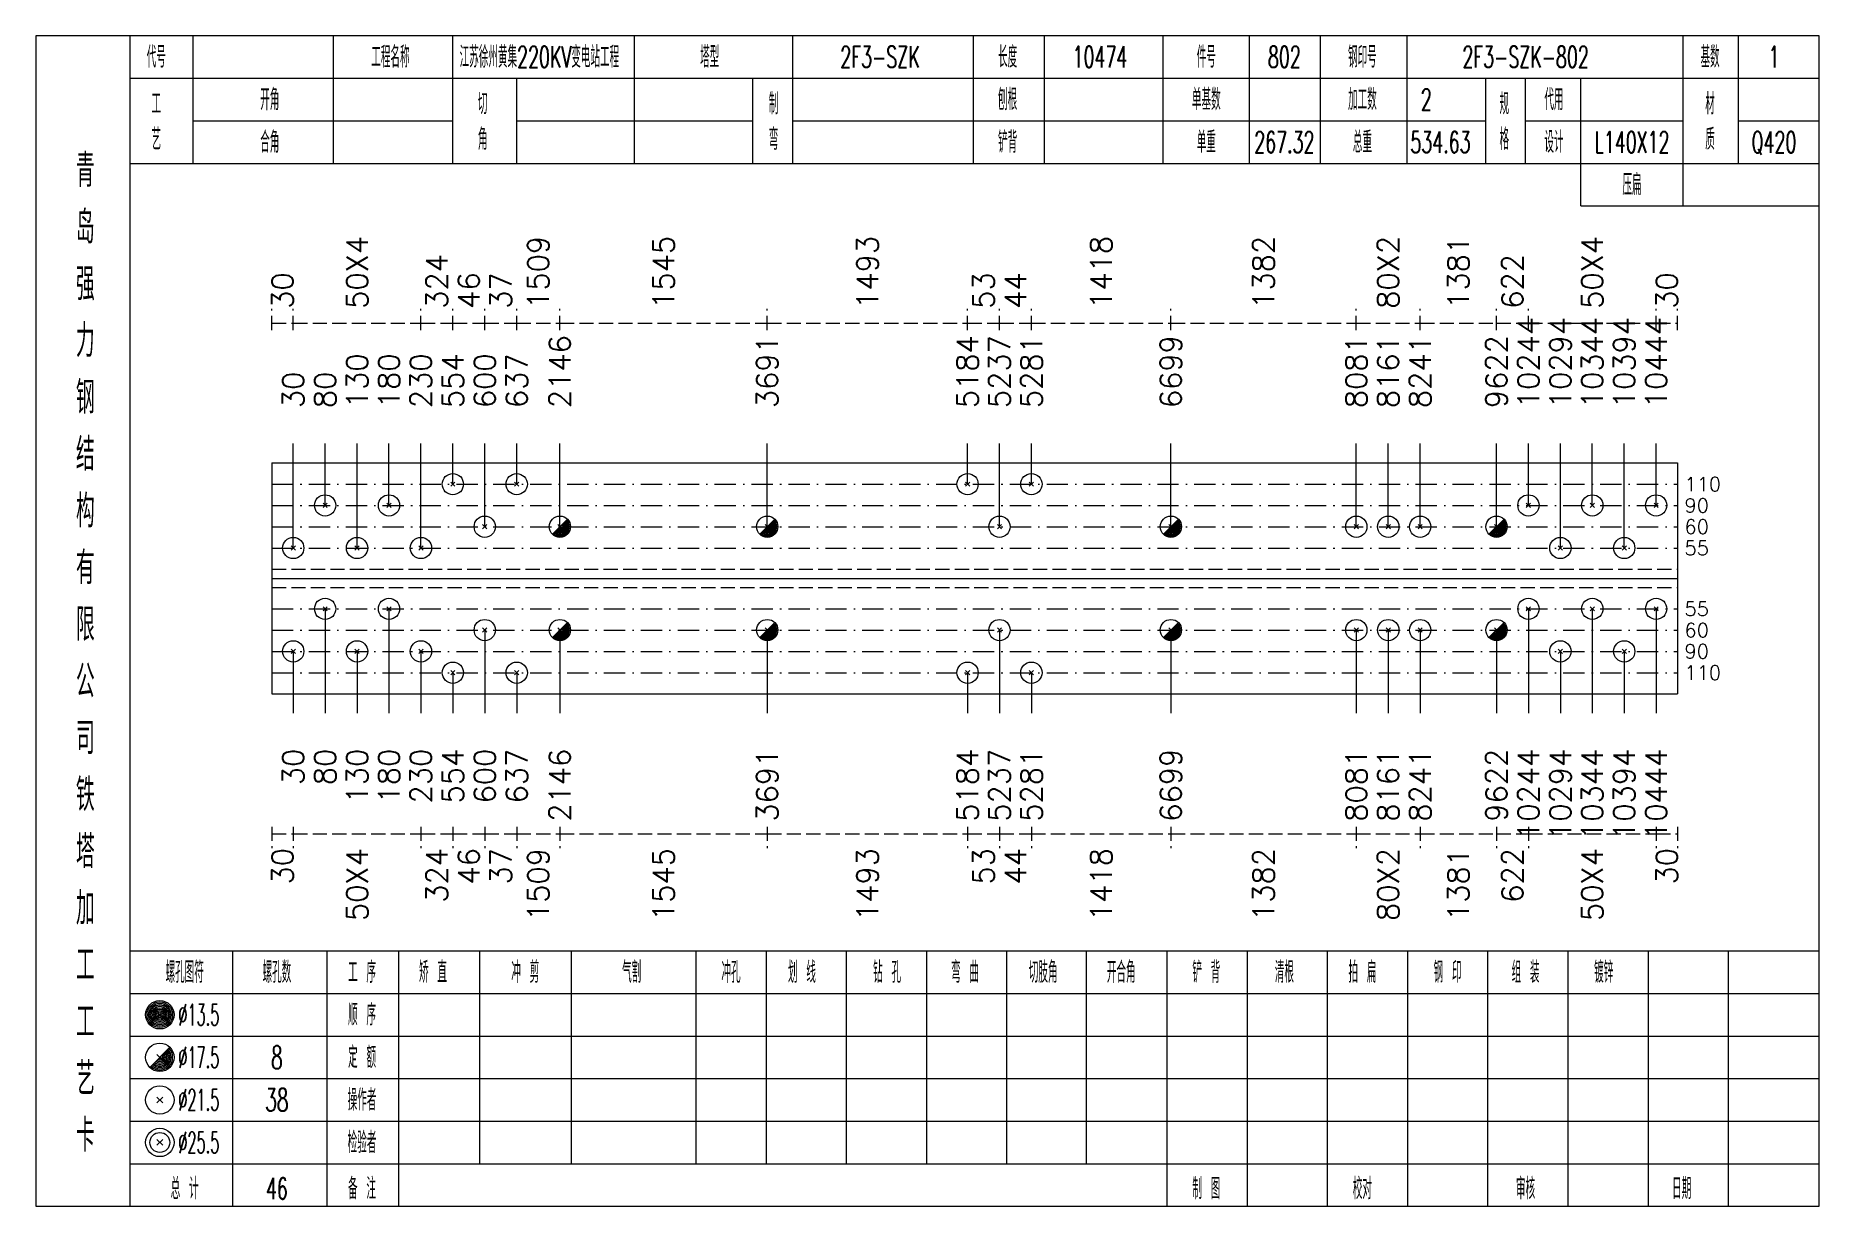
# Model space of a CAD drawing. Extents: x 0 to 4623, y -1159 to 4890.
# Drawn here: x 2179.8 to 2431.2, y 1575 to 1740 of the extents above; entities that cross this region are included whole.
import ezdxf
from ezdxf.enums import TextEntityAlignment as Align

# ---------------------------------------------------------------- set-up
doc = ezdxf.new("R2010")
doc.units = 0
doc.header["$MEASUREMENT"] = 0
doc.linetypes.add('一点画线', pattern=[5.2, 3, -1, 0.2, -1])
doc.linetypes.add('虚线', pattern=[2.75, 2, -0.75])
doc.layers.get('0').update_dxf_attribs({"linetype": 'CONTINUOUS', "lineweight": 25})
for name, color, linetype, lineweight in [('1', 7, 'CONTINUOUS', 25), ('4', 7, 'CONTINUOUS', 25), ('5', 7, 'CONTINUOUS', 25)]:
    doc.layers.add(name, color=color, linetype=linetype, lineweight=lineweight)
doc.styles.get("Standard").update_dxf_attribs({"font": 'simplex.shx', "width": 0.7, "height": 3, "bigfont": 'gbhzfs.shx'})

msp = doc.modelspace()

# ---------------------------------------------------------------- texts
at = {"color": 8, "linetype": 'Continuous', "lineweight": 9}
for s, p in [('50X4', (2225.1, 1701.5)), ('1509', (2250.644, 1701.5)), ('1545', (2268.299, 1701.5)), ('1493', (2297.029, 1701.5)), ('1418', (2329.975, 1701.5)), ('1382', (2352.871, 1701.5)), ('80X2', (2370.44, 1701.5)), ('1381', (2380.32, 1701.5)), ('50X4', (2399.2, 1701.5)), ('324', (2236.35, 1701.5)), ('622', (2387.95, 1701.5)), ('30', (2214.6, 1701.5)), ('46', (2240.85, 1701.5)), ('37', (2245.35, 1701.5)), ('53', (2313.398, 1701.5)), ('44', (2317.898, 1701.5)), ('30', (2409.7, 1701.5))]:
    msp.add_text(s, height=3, rotation=90, dxfattribs=at).set_placement(p, align=Align.MIDDLE_LEFT)
at = {"color": 7, "linetype": 'Continuous', "lineweight": 13}
for s, p in [('10244', (2390.2, 1687.5)), ('10294', (2394.7, 1687.5)), ('10344', (2399.2, 1687.5)), ('10394', (2403.7, 1687.5)), ('10444', (2408.2, 1687.5)), ('2146', (2253.688, 1687.5)), ('5184', (2311.148, 1687.5)), ('5237', (2315.648, 1687.5)), ('6699', (2339.802, 1687.5)), ('9622', (2385.7, 1687.5)), ('130', (2225.1, 1687.5)), ('180', (2229.6, 1687.5)), ('230', (2234.1, 1687.5)), ('554', (2238.6, 1687.5)), ('600', (2243.1, 1687.5)), ('637', (2247.6, 1687.5)), ('3691', (2282.91, 1687.5)), ('5281', (2320.148, 1687.5)), ('8081', (2365.94, 1687.5)), ('8161', (2370.44, 1687.5)), ('8241', (2374.94, 1687.5)), ('30', (2216.1, 1687.5)), ('80', (2220.6, 1687.5))]:
    msp.add_text(s, height=3, rotation=90, dxfattribs=at).set_placement(p, align=Align.MIDDLE_LEFT)
for s, p in [('110', (2412.2, 1676.786)), ('90', (2412.2, 1673.786)), ('60', (2412.2, 1670.786)), ('55', (2412.2, 1667.786)), ('55', (2412.2, 1659.214)), ('60', (2412.2, 1656.214)), ('90', (2412.2, 1653.214)), ('110', (2412.2, 1650.214))]:
    msp.add_text(s, height=2, dxfattribs=at).set_placement(p, align=Align.MIDDLE_LEFT)
at = {"color": 8, "linetype": 'Continuous', "lineweight": 9}
for s, p in [('30', (2214.6, 1625.5)), ('50X4', (2225.1, 1625.5)), ('324', (2236.35, 1625.5)), ('46', (2240.85, 1625.5)), ('37', (2245.35, 1625.5)), ('1509', (2250.644, 1625.5)), ('1545', (2268.299, 1625.5)), ('1493', (2297.029, 1625.5)), ('53', (2313.398, 1625.5)), ('44', (2317.898, 1625.5)), ('1418', (2329.975, 1625.5)), ('1382', (2352.871, 1625.5)), ('80X2', (2370.44, 1625.5)), ('1381', (2380.32, 1625.5)), ('622', (2387.95, 1625.5)), ('50X4', (2399.2, 1625.5)), ('30', (2409.7, 1625.5))]:
    msp.add_text(s, height=3, rotation=90, dxfattribs=at).set_placement(p, align=Align.MIDDLE_RIGHT)
at = {"layer": '1', "color": 7, "linetype": 'Continuous', "lineweight": 13}
for s, p in [('554', (2238.6, 1639.5)), ('5184', (2311.148, 1639.5)), ('10244', (2390.2, 1639.5)), ('10294', (2394.7, 1639.5)), ('10344', (2399.2, 1639.5)), ('10394', (2403.7, 1639.5)), ('10444', (2408.2, 1639.5)), ('30', (2216.1, 1639.5)), ('80', (2220.6, 1639.5)), ('130', (2225.1, 1639.5)), ('180', (2229.6, 1639.5)), ('230', (2234.1, 1639.5)), ('600', (2243.1, 1639.5)), ('637', (2247.6, 1639.5)), ('2146', (2253.688, 1639.5)), ('3691', (2282.91, 1639.5)), ('5237', (2315.648, 1639.5)), ('5281', (2320.148, 1639.5)), ('6699', (2339.802, 1639.5)), ('8081', (2365.94, 1639.5)), ('8161', (2370.44, 1639.5)), ('8241', (2374.94, 1639.5)), ('9622', (2385.7, 1639.5))]:
    msp.add_text(s, height=3, rotation=90, dxfattribs=at).set_placement(p, align=Align.MIDDLE_RIGHT)
at = {"layer": '4', "color": 1, "linetype": 'Continuous', "lineweight": 13}
for s, height, width, p in [('代号', 3, 0.6, (2196.8, 1737)), ('工程名称', 3, 0.6, (2229.8, 1737)), ('江苏徐州黄集220KV变电站工程', 3, 0.6, (2250.8, 1737)), ('塔型', 3, 0.6, (2274.8, 1737)), ('2F3-SZK', 3, 0.6, (2298.8, 1737)), ('长度', 3, 0.6, (2316.8, 1737)), ('10474', 3, 0.6, (2329.8, 1737)), ('件号', 3, 0.6, (2344.8, 1737)), ('802', 3, 0.6, (2355.8, 1737)), ('钢印号', 3, 0.6, (2366.8, 1737)), ('2F3-SZK-802', 3, 0.6, (2389.8, 1737)), ('基数', 3, 0.6, (2415.8, 1737)), ('1', 3, 0.6, (2424.8, 1737)), ('开角', 3, 0.6, (2212.8, 1731)), ('制', 3, 0.6, (2283.8, 1730.4)), ('刨根', 3, 0.6, (2316.8, 1731)), ('单基数', 3, 0.6, (2344.8, 1731)), ('加工数', 3, 0.6, (2366.8, 1731)), ('2', 3, 0.6, (2375.8, 1731)), ('规', 3, 0.6, (2386.8, 1730.4)), ('代用', 3, 0.6, (2393.8, 1731)), ('材', 3, 0.6, (2415.8, 1730.4)), ('工', 3, 0.6, (2196.8, 1730.4)), ('切', 3, 0.6, (2242.8, 1730.4)), ('艺', 3, 0.6, (2196.8, 1725.4)), ('角', 3, 0.6, (2242.8, 1725.4)), ('弯', 3, 0.6, (2283.8, 1725.4)), ('格', 3, 0.6, (2386.8, 1725.4)), ('质', 3, 0.6, (2415.8, 1725.4)), ('合角', 3, 0.6, (2212.8, 1725)), ('铲背', 3, 0.6, (2316.8, 1725)), ('单重', 3, 0.6, (2344.8, 1725)), ('267.32', 3, 0.6, (2355.8, 1725)), ('总重', 3, 0.6, (2366.8, 1725)), ('534.63', 3, 0.6, (2377.8, 1725)), ('设计', 3, 0.6, (2393.8, 1725)), ('L140X12', 3, 0.6, (2404.8, 1725)), ('Q420', 3, 0.6, (2424.8, 1725)), ('青', 4.6, 0.8, (2186.8, 1721)), ('压扁', 3, 0.6, (2404.8, 1719)), ('岛', 4.6, 0.8, (2186.8, 1713)), ('强', 4.6, 0.8, (2186.8, 1705)), ('力', 4.6, 0.8, (2186.8, 1697)), ('钢', 4.6, 0.8, (2186.8, 1689)), ('结', 4.6, 0.8, (2186.8, 1681)), ('构', 4.6, 0.8, (2186.8, 1673)), ('有', 4.6, 0.8, (2186.8, 1665)), ('限', 4.6, 0.8, (2186.8, 1657)), ('公', 4.6, 0.8, (2186.8, 1649)), ('司', 4.6, 0.8, (2186.8, 1641)), ('铁', 4.6, 0.8, (2186.8, 1633)), ('塔', 4.6, 0.8, (2186.8, 1625)), ('加', 4.6, 0.8, (2186.8, 1617)), ('工', 4.6, 0.8, (2186.8, 1609)), ('螺孔图符', 3, 0.6, (2200.8, 1608)), ('螺孔数', 3, 0.6, (2213.8, 1608)), ('工 序', 3, 0.6, (2225.8, 1608)), ('矫 直', 3, 0.6, (2235.8, 1608)), ('冲 剪', 3, 0.6, (2248.8, 1608)), ('气割', 3, 0.6, (2263.8, 1608)), ('冲孔', 3, 0.6, (2277.8, 1608)), ('划 线', 3, 0.6, (2287.8, 1608)), ('钻 孔', 3, 0.6, (2299.8, 1608)), ('弯 曲', 3, 0.6, (2310.8, 1608)), ('切肢角', 3, 0.6, (2321.8, 1608)), ('开合角', 3, 0.6, (2332.8, 1608)), ('铲 背', 3, 0.6, (2344.8, 1608)), ('清根', 3, 0.6, (2355.8, 1608)), ('拍 扁', 3, 0.6, (2366.8, 1608)), ('钢 印', 3, 0.6, (2378.8, 1608)), ('组 装', 3, 0.6, (2389.8, 1608)), ('镀锌', 3, 0.6, (2400.8, 1608)), ('工', 4.6, 0.8, (2186.8, 1601)), ('%%C13.5', 3, 0.5, (2202.8, 1602)), ('顺 序', 3, 0.6, (2225.8, 1602)), ('%%C17.5', 3, 0.5, (2202.8, 1596)), ('8', 3.2, 0.6, (2213.8, 1596)), ('定 额', 3, 0.6, (2225.8, 1596)), ('艺', 4.6, 0.8, (2186.8, 1593)), ('%%C21.5', 3, 0.5, (2202.8, 1590)), ('38', 3.2, 0.6, (2213.8, 1590)), ('操作者', 3, 0.6, (2225.8, 1590)), ('卡', 4.6, 0.8, (2186.8, 1585)), ('%%C25.5', 3, 0.5, (2202.8, 1584)), ('检验者', 3, 0.6, (2225.8, 1584)), ('总 计', 3, 0.6, (2200.8, 1577.5)), ('46', 3, 0.6, (2213.8, 1577.5)), ('备 注', 3, 0.6, (2225.8, 1577.5)), ('制 图', 3, 0.6, (2344.8, 1577.5)), ('校对', 3, 0.6, (2366.8, 1577.5)), ('审核', 3, 0.6, (2389.8, 1577.5)), ('日期', 3, 0.6, (2411.8, 1577.5))]:
    msp.add_text(s, height=height, dxfattribs=dict(at, width=width)).set_placement(p, align=Align.MIDDLE_CENTER)

# ---------------------------------------------------------------- blocks, each defined once
blk = doc.blocks.new('孔21.5')
at = {"layer": '5', "color": 7, "linetype": 'Continuous', "lineweight": 13}
for p, q in [((-0.2, -0.2), (0.2, 0.2)), ((-0.2, 0.2), (0.2, -0.2))]:
    blk.add_line(p, q, dxfattribs=at)
blk.add_circle((0, 0), 1, dxfattribs=at)
blk = doc.blocks.new('孔17.5')
at = {"layer": '5', "color": 7, "linetype": 'Continuous', "lineweight": 13}
for p, q in [((-0.707, -0.707), (0.707, 0.707)), ((-0.2, 0.2), (0.2, -0.2))]:
    blk.add_line(p, q, dxfattribs=at)
blk.add_circle((0, 0), 1, dxfattribs=at)
for radius in [0.9, 0.8, 0.7, 0.6, 0.5, 0.4, 0.3, 0.2, 0.1]:
    blk.add_arc((0, 0), radius, 225, 45, dxfattribs=at)

# ---------------------------------------------------------------- linework, layer by layer
at = {"color": 8, "linetype": '虚线', "lineweight": 9}
for p, q in [((2213.1, 1698.5), (2213.1, 1701.5)), ((2213.1, 1699.5), (2216.1, 1699.5)), ((2216.1, 1698.5), (2216.1, 1701.5)), ((2216.1, 1698.5), (2216.1, 1701.5)), ((2216.1, 1699.5), (2234.1, 1699.5)), ((2234.1, 1698.5), (2234.1, 1701.5)), ((2234.1, 1698.5), (2234.1, 1701.5)), ((2234.1, 1699.5), (2238.6, 1699.5)), ((2238.6, 1698.5), (2238.6, 1701.5)), ((2238.6, 1698.5), (2238.6, 1701.5)), ((2238.6, 1699.5), (2243.1, 1699.5)), ((2243.1, 1698.5), (2243.1, 1701.5)), ((2243.1, 1698.5), (2243.1, 1701.5)), ((2243.1, 1699.5), (2247.6, 1699.5)), ((2247.6, 1698.5), (2247.6, 1701.5)), ((2247.6, 1698.5), (2247.6, 1701.5)), ((2247.6, 1699.5), (2253.688, 1699.5)), ((2253.688, 1698.5), (2253.688, 1701.5)), ((2253.688, 1698.5), (2253.688, 1701.5)), ((2253.688, 1699.5), (2282.91, 1699.5)), ((2282.91, 1698.5), (2282.91, 1701.5)), ((2282.91, 1698.5), (2282.91, 1701.5)), ((2282.91, 1699.5), (2311.148, 1699.5)), ((2311.148, 1698.5), (2311.148, 1701.5)), ((2311.148, 1698.5), (2311.148, 1701.5)), ((2311.148, 1699.5), (2315.648, 1699.5)), ((2315.648, 1698.5), (2315.648, 1701.5)), ((2315.648, 1698.5), (2315.648, 1701.5)), ((2315.648, 1699.5), (2320.148, 1699.5)), ((2320.148, 1698.5), (2320.148, 1701.5)), ((2320.148, 1698.5), (2320.148, 1701.5)), ((2320.148, 1699.5), (2339.802, 1699.5)), ((2339.802, 1698.5), (2339.802, 1701.5)), ((2339.802, 1698.5), (2339.802, 1701.5)), ((2339.802, 1699.5), (2365.94, 1699.5)), ((2365.94, 1698.5), (2365.94, 1701.5)), ((2365.94, 1698.5), (2365.94, 1701.5)), ((2365.94, 1699.5), (2374.94, 1699.5)), ((2374.94, 1698.5), (2374.94, 1701.5)), ((2374.94, 1698.5), (2374.94, 1701.5)), ((2374.94, 1699.5), (2385.7, 1699.5)), ((2385.7, 1698.5), (2385.7, 1701.5)), ((2385.7, 1698.5), (2385.7, 1701.5)), ((2385.7, 1699.5), (2390.2, 1699.5)), ((2390.2, 1698.5), (2390.2, 1701.5)), ((2390.2, 1698.5), (2390.2, 1701.5)), ((2390.2, 1699.5), (2408.2, 1699.5)), ((2408.2, 1698.5), (2408.2, 1701.5)), ((2408.2, 1698.5), (2408.2, 1701.5)), ((2408.2, 1699.5), (2411.2, 1699.5)), ((2411.2, 1698.5), (2411.2, 1701.5)), ((2213.1, 1628.5), (2213.1, 1625.5)), ((2213.1, 1627.5), (2216.1, 1627.5)), ((2216.1, 1628.5), (2216.1, 1625.5)), ((2216.1, 1628.5), (2216.1, 1625.5)), ((2216.1, 1627.5), (2234.1, 1627.5)), ((2234.1, 1628.5), (2234.1, 1625.5)), ((2234.1, 1628.5), (2234.1, 1625.5)), ((2234.1, 1627.5), (2238.6, 1627.5)), ((2238.6, 1628.5), (2238.6, 1625.5)), ((2238.6, 1628.5), (2238.6, 1625.5)), ((2238.6, 1627.5), (2243.1, 1627.5)), ((2243.1, 1628.5), (2243.1, 1625.5)), ((2243.1, 1628.5), (2243.1, 1625.5)), ((2243.1, 1627.5), (2247.6, 1627.5)), ((2247.6, 1628.5), (2247.6, 1625.5)), ((2247.6, 1628.5), (2247.6, 1625.5)), ((2247.6, 1627.5), (2253.688, 1627.5)), ((2253.688, 1628.5), (2253.688, 1625.5)), ((2253.688, 1628.5), (2253.688, 1625.5)), ((2253.688, 1627.5), (2282.91, 1627.5)), ((2282.91, 1628.5), (2282.91, 1625.5)), ((2282.91, 1628.5), (2282.91, 1625.5)), ((2282.91, 1627.5), (2311.148, 1627.5)), ((2311.148, 1628.5), (2311.148, 1625.5)), ((2311.148, 1628.5), (2311.148, 1625.5)), ((2311.148, 1627.5), (2315.648, 1627.5)), ((2315.648, 1628.5), (2315.648, 1625.5)), ((2315.648, 1628.5), (2315.648, 1625.5)), ((2315.648, 1627.5), (2320.148, 1627.5)), ((2320.148, 1628.5), (2320.148, 1625.5)), ((2320.148, 1628.5), (2320.148, 1625.5)), ((2320.148, 1627.5), (2339.802, 1627.5)), ((2339.802, 1628.5), (2339.802, 1625.5)), ((2339.802, 1628.5), (2339.802, 1625.5)), ((2339.802, 1627.5), (2365.94, 1627.5)), ((2365.94, 1628.5), (2365.94, 1625.5)), ((2365.94, 1628.5), (2365.94, 1625.5)), ((2365.94, 1627.5), (2374.94, 1627.5)), ((2374.94, 1628.5), (2374.94, 1625.5)), ((2374.94, 1628.5), (2374.94, 1625.5)), ((2374.94, 1627.5), (2385.7, 1627.5)), ((2385.7, 1628.5), (2385.7, 1625.5)), ((2385.7, 1628.5), (2385.7, 1625.5)), ((2385.7, 1627.5), (2390.2, 1627.5)), ((2390.2, 1628.5), (2390.2, 1625.5)), ((2390.2, 1628.5), (2390.2, 1625.5)), ((2390.2, 1627.5), (2408.2, 1627.5)), ((2408.2, 1628.5), (2408.2, 1625.5)), ((2408.2, 1628.5), (2408.2, 1625.5)), ((2408.2, 1627.5), (2411.2, 1627.5)), ((2411.2, 1628.5), (2411.2, 1625.5))]:
    msp.add_line(p, q, dxfattribs=at)
at = {"color": 7, "linetype": 'Continuous', "lineweight": 13}
for p, q in [((2216.1, 1667.786), (2216.1, 1682.5)), ((2220.6, 1673.786), (2220.6, 1682.5)), ((2225.1, 1667.786), (2225.1, 1682.5)), ((2229.6, 1673.786), (2229.6, 1682.5)), ((2234.1, 1667.786), (2234.1, 1682.5)), ((2238.6, 1676.786), (2238.6, 1682.5)), ((2243.1, 1670.786), (2243.1, 1682.5)), ((2247.6, 1676.786), (2247.6, 1682.5)), ((2253.688, 1670.786), (2253.688, 1682.5)), ((2282.91, 1670.786), (2282.91, 1682.5)), ((2311.148, 1676.786), (2311.148, 1682.5)), ((2315.648, 1670.786), (2315.648, 1682.5)), ((2320.148, 1676.786), (2320.148, 1682.5)), ((2339.802, 1670.786), (2339.802, 1682.5)), ((2365.94, 1670.786), (2365.94, 1682.5)), ((2370.44, 1670.786), (2370.44, 1682.5)), ((2374.94, 1670.786), (2374.94, 1682.5)), ((2385.7, 1670.786), (2385.7, 1682.5)), ((2390.2, 1673.786), (2390.2, 1682.5)), ((2394.7, 1667.786), (2394.7, 1682.5)), ((2399.2, 1673.786), (2399.2, 1682.5)), ((2403.7, 1667.786), (2403.7, 1682.5)), ((2408.2, 1673.786), (2408.2, 1682.5)), ((2220.6, 1659.214), (2220.6, 1644.5)), ((2229.6, 1659.214), (2229.6, 1644.5)), ((2390.2, 1659.214), (2390.2, 1644.5)), ((2399.2, 1659.214), (2399.2, 1644.5)), ((2408.2, 1659.214), (2408.2, 1644.5)), ((2243.1, 1656.214), (2243.1, 1644.5)), ((2253.688, 1656.214), (2253.688, 1644.5)), ((2282.91, 1656.214), (2282.91, 1644.5)), ((2315.648, 1656.214), (2315.648, 1644.5)), ((2339.802, 1656.214), (2339.802, 1644.5)), ((2365.94, 1656.214), (2365.94, 1644.5)), ((2370.44, 1656.214), (2370.44, 1644.5)), ((2374.94, 1656.214), (2374.94, 1644.5)), ((2385.7, 1656.214), (2385.7, 1644.5)), ((2216.1, 1653.214), (2216.1, 1644.5)), ((2225.1, 1653.214), (2225.1, 1644.5)), ((2234.1, 1653.214), (2234.1, 1644.5)), ((2394.7, 1653.214), (2394.7, 1644.5)), ((2403.7, 1653.214), (2403.7, 1644.5)), ((2238.6, 1650.214), (2238.6, 1644.5)), ((2247.6, 1650.214), (2247.6, 1644.5)), ((2311.148, 1650.214), (2311.148, 1644.5)), ((2320.148, 1650.214), (2320.148, 1644.5))]:
    msp.add_line(p, q, dxfattribs=at)
at = {"color": 7, "linetype": 'Continuous', "lineweight": 18}
for p, q in [((2213.1, 1679.786), (2213.1, 1647.214)), ((2213.1, 1679.786), (2411.2, 1679.786)), ((2411.2, 1679.786), (2411.2, 1647.214)), ((2213.1, 1663.5), (2411.2, 1663.5))]:
    msp.add_line(p, q, dxfattribs=at)
at = {"color": 3, "linetype": '一点画线', "lineweight": 13}
for p, q in [((2213.1, 1676.786), (2411.2, 1676.786)), ((2213.1, 1673.786), (2411.2, 1673.786)), ((2213.1, 1670.786), (2411.2, 1670.786)), ((2213.1, 1667.786), (2411.2, 1667.786)), ((2213.1, 1659.214), (2411.2, 1659.214)), ((2213.1, 1656.214), (2411.2, 1656.214)), ((2213.1, 1653.214), (2411.2, 1653.214)), ((2213.1, 1650.214), (2411.2, 1650.214))]:
    msp.add_line(p, q, dxfattribs=at)
at = {"color": 1, "linetype": '虚线', "lineweight": 18}
for p, q in [((2213.1, 1664.786), (2411.2, 1664.786)), ((2213.1, 1662.214), (2411.2, 1662.214))]:
    msp.add_line(p, q, dxfattribs=at)
at = {"layer": '1', "color": 7, "linetype": 'Continuous', "lineweight": 18}
msp.add_line((2213.1, 1647.214), (2411.2, 1647.214), dxfattribs=at)
at = {"layer": '4', "color": 1, "linetype": 'Continuous', "lineweight": 18}
for p, q in [((2193.1, 1575), (2193.1, 1740)), ((2202, 1722), (2202, 1740)), ((2221.8, 1722), (2221.8, 1740)), ((2238.6, 1722), (2238.6, 1740)), ((2264.2, 1722), (2264.2, 1740)), ((2286.5, 1722), (2286.5, 1740)), ((2312, 1722), (2312, 1740)), ((2322, 1722), (2322, 1740)), ((2338.7, 1722), (2338.7, 1740)), ((2350.9, 1722), (2350.9, 1740)), ((2360.9, 1722), (2360.9, 1740)), ((2373.1, 1722), (2373.1, 1740)), ((2412, 1716), (2412, 1740)), ((2419.8, 1722), (2419.8, 1740)), ((2193.1, 1734), (2431.2, 1734)), ((2247.6, 1722), (2247.6, 1734)), ((2280.9, 1722), (2280.9, 1734)), ((2384.2, 1722), (2384.2, 1734)), ((2389.8, 1722), (2389.8, 1734)), ((2397.6, 1716), (2397.6, 1734)), ((2202, 1728), (2238.6, 1728)), ((2247.6, 1728), (2280.9, 1728)), ((2286.5, 1728), (2384.2, 1728)), ((2389.8, 1728), (2412, 1728)), ((2419.8, 1728), (2431.2, 1728)), ((2193.1, 1722), (2431.2, 1722)), ((2397.6, 1716), (2431.2, 1716)), ((2193.1, 1611), (2431.2, 1611)), ((2207.6, 1575), (2207.6, 1611)), ((2220.9, 1575), (2220.9, 1611)), ((2231, 1575), (2231, 1611)), ((2242.4, 1581), (2242.4, 1611)), ((2255.3, 1581), (2255.3, 1611)), ((2272.9, 1581), (2272.9, 1611)), ((2282.8, 1581), (2282.8, 1611)), ((2294.1, 1581), (2294.1, 1611)), ((2305.4, 1581), (2305.4, 1611)), ((2316.7, 1581), (2316.7, 1611)), ((2327.9, 1581), (2327.9, 1611)), ((2339.3, 1581), (2339.3, 1611)), ((2350.6, 1581), (2350.6, 1611)), ((2361.9, 1581), (2361.9, 1611)), ((2373.2, 1581), (2373.2, 1611)), ((2384.5, 1581), (2384.5, 1611)), ((2395.8, 1581), (2395.8, 1611)), ((2407.1, 1581), (2407.1, 1611)), ((2418.4, 1581), (2418.4, 1611)), ((2193.1, 1605), (2431.2, 1605)), ((2193.1, 1599), (2431.2, 1599)), ((2193.1, 1593), (2431.2, 1593)), ((2193.1, 1587), (2431.2, 1587)), ((2193.1, 1581), (2431.2, 1581)), ((2339.3, 1575), (2339.3, 1581)), ((2350.6, 1575), (2350.6, 1581)), ((2361.9, 1575), (2361.9, 1581)), ((2373.2, 1575), (2373.2, 1581)), ((2384.5, 1575), (2384.5, 1581)), ((2395.8, 1575), (2395.8, 1581)), ((2407.1, 1575), (2407.1, 1581)), ((2418.4, 1575), (2418.4, 1581))]:
    msp.add_line(p, q, dxfattribs=at)
at = {"layer": '4', "color": 7, "linetype": 'Continuous', "lineweight": 13}
for p, q in [((2197.1, 1601.8), (2197.5, 1602.2)), ((2197.5, 1601.8), (2197.1, 1602.2)), ((2195.886, 1594.586), (2198.714, 1597.414)), ((2196.9, 1596.4), (2197.7, 1595.6)), ((2196.9, 1589.6), (2197.7, 1590.4)), ((2196.9, 1590.4), (2197.7, 1589.6)), ((2196.9, 1583.6), (2197.7, 1584.4)), ((2196.9, 1584.4), (2197.7, 1583.6))]:
    msp.add_line(p, q, dxfattribs=at)
at = {"layer": '4', "color": 1, "linetype": 'Continuous', "lineweight": 18}
msp.add_lwpolyline([(2179.8, 1740), (2179.8, 1575), (2431.2, 1575), (2431.2, 1740)], close=True, dxfattribs=at)
at = {"layer": '4', "color": 7, "linetype": 'Continuous', "lineweight": 13}
for centre, radius in [((2197.3, 1602), 2), ((2197.3, 1602), 1.8), ((2197.3, 1602), 1.6), ((2197.3, 1602), 1.4), ((2197.3, 1602), 1.2), ((2197.3, 1602), 1), ((2197.3, 1602), 0.8), ((2197.3, 1602), 0.6), ((2197.3, 1602), 0.4), ((2197.3, 1602), 0.2), ((2197.3, 1596), 2), ((2197.3, 1590), 2), ((2197.3, 1584), 2), ((2197.3, 1584), 1.4)]:
    msp.add_circle(centre, radius, dxfattribs=at)
for radius in [1.8, 1.6, 1.4, 1.2, 1, 0.8, 0.6, 0.4, 0.2]:
    msp.add_arc((2197.3, 1596), radius, 225, 45, dxfattribs=at)

# ---------------------------------------------------------------- block references
at = {"color": 7, "linetype": 'Continuous', "lineweight": 13, "xscale": 1.5, "yscale": 1.5, "zscale": 1.5}
for name, p in [('孔21.5', (2238.6, 1676.786)), ('孔21.5', (2247.6, 1676.786)), ('孔21.5', (2311.148, 1676.786)), ('孔21.5', (2320.148, 1676.786)), ('孔21.5', (2220.6, 1673.786)), ('孔21.5', (2229.6, 1673.786)), ('孔21.5', (2390.2, 1673.786)), ('孔21.5', (2399.2, 1673.786)), ('孔21.5', (2408.2, 1673.786)), ('孔21.5', (2243.1, 1670.786)), ('孔17.5', (2253.688, 1670.786)), ('孔17.5', (2282.91, 1670.786)), ('孔21.5', (2315.648, 1670.786)), ('孔17.5', (2339.802, 1670.786)), ('孔21.5', (2365.94, 1670.786)), ('孔21.5', (2370.44, 1670.786)), ('孔21.5', (2374.94, 1670.786)), ('孔17.5', (2385.7, 1670.786)), ('孔21.5', (2216.1, 1667.786)), ('孔21.5', (2225.1, 1667.786)), ('孔21.5', (2234.1, 1667.786)), ('孔21.5', (2394.7, 1667.786)), ('孔21.5', (2403.7, 1667.786))]:
    msp.add_blockref(name, p, dxfattribs=at)
at = {"layer": '1', "color": 7, "linetype": 'Continuous', "lineweight": 13, "xscale": 1.5, "yscale": 1.5, "zscale": 1.5}
for name, p in [('孔21.5', (2220.6, 1659.214)), ('孔21.5', (2229.6, 1659.214)), ('孔21.5', (2390.2, 1659.214)), ('孔21.5', (2399.2, 1659.214)), ('孔21.5', (2408.2, 1659.214)), ('孔21.5', (2243.1, 1656.214)), ('孔17.5', (2253.688, 1656.214)), ('孔17.5', (2282.91, 1656.214)), ('孔21.5', (2315.648, 1656.214)), ('孔17.5', (2339.802, 1656.214)), ('孔21.5', (2365.94, 1656.214)), ('孔21.5', (2370.44, 1656.214)), ('孔21.5', (2374.94, 1656.214)), ('孔17.5', (2385.7, 1656.214)), ('孔21.5', (2216.1, 1653.214)), ('孔21.5', (2225.1, 1653.214)), ('孔21.5', (2234.1, 1653.214)), ('孔21.5', (2394.7, 1653.214)), ('孔21.5', (2403.7, 1653.214)), ('孔21.5', (2238.6, 1650.214)), ('孔21.5', (2247.6, 1650.214)), ('孔21.5', (2311.148, 1650.214)), ('孔21.5', (2320.148, 1650.214))]:
    msp.add_blockref(name, p, dxfattribs=at)

msp.set_redraw_order([(e.dxf.handle, doc.entitydb.next_handle()) for e in msp.query("TEXT MTEXT ATTDEF DIMENSION ARC_DIMENSION")])  # texts and dimensions are drawn at this point

doc.saveas('drawing.dxf')
